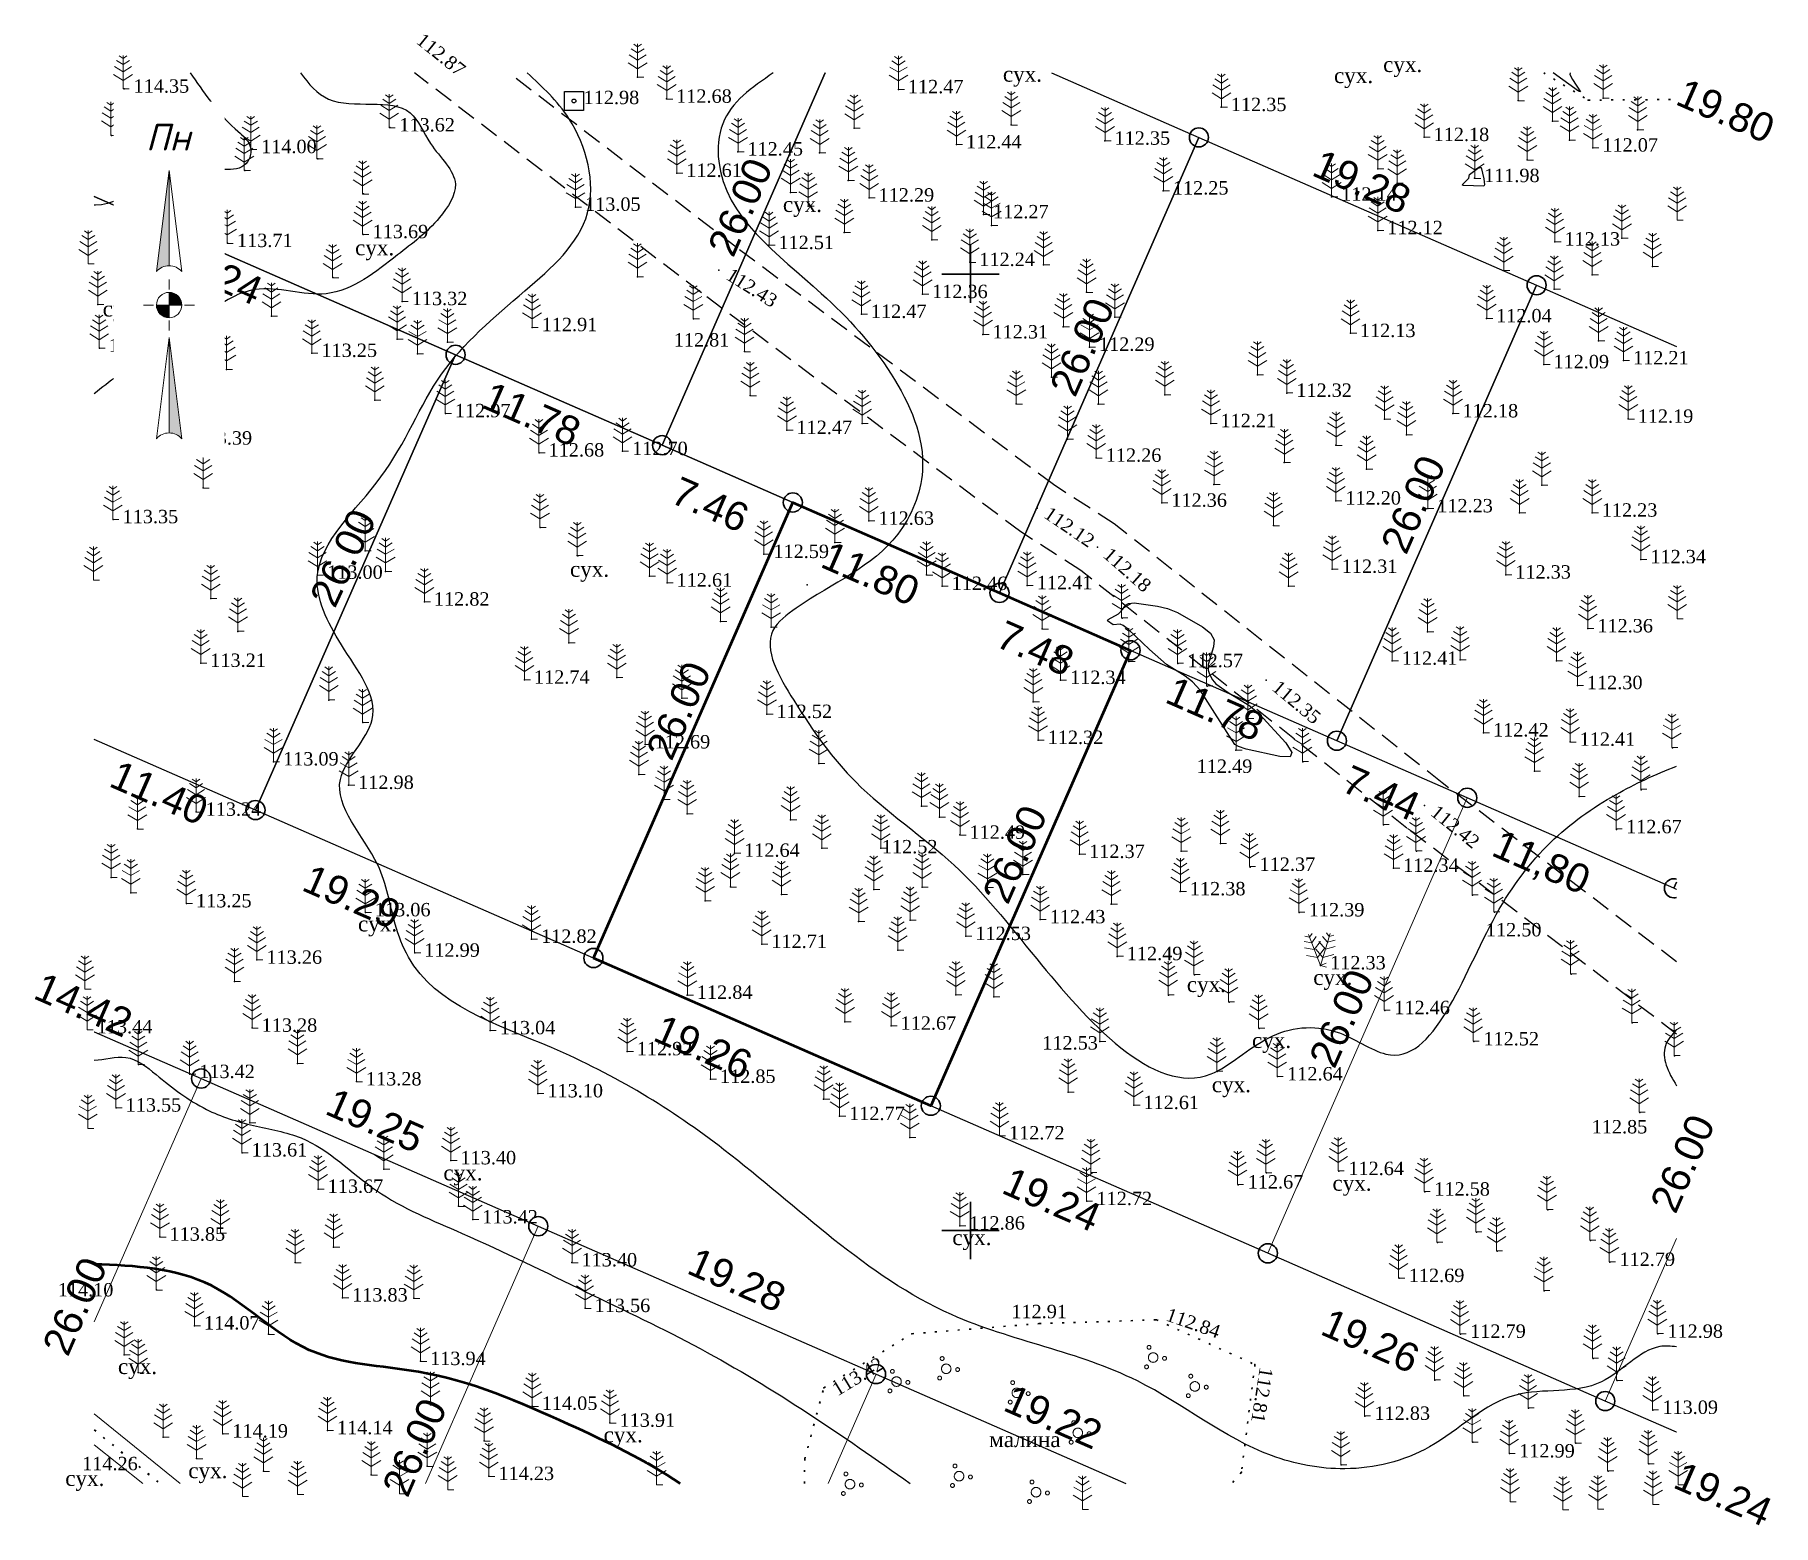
# Model space of a CAD drawing. Header units: millimetres. Extents: x 5405551.1 to 5405642, y 5525084.6 to 5525162.5.
import ezdxf
from ezdxf.enums import TextEntityAlignment as Align

# ---------------------------------------------------------------- set-up
doc = ezdxf.new("R2010")
doc.units = ezdxf.units.MM
doc.set_wipeout_variables(frame=1)
for name, pattern in [('DASHEDX2', [1.5, 1, -0.5]), ('HIDDEN', [0.5, 0, -0.5]), ('суцільна', [50, 50, 0])]:
    doc.linetypes.add(name, pattern=pattern)
for name, color, linetype, lineweight in [('#Лист (текст_ПН)', 250, 'Continuous', 0), ('#Штамп', 250, 'Continuous', 0), ('11900000', 1, 'Continuous', 30), ('Контур', 7, 'HIDDEN', 30), ('рельеф', 7, 'Continuous', 0), ('ТОЧКИ', 7, 'Continuous', 30), ('усл. знак', 7, 'суцільна', 20)]:
    doc.layers.add(name, color=color, linetype=linetype, lineweight=lineweight)
for name, color, linetype in [('SC007', 7, 'Continuous'), ('горизонтали', 42, 'Continuous'), ('дороги', 7, 'Continuous'), ('Ділянки_Межі', 10, 'Continuous'), ('надписи', 7, 'Continuous'), ('отметки', 7, 'Continuous'), ('промеры', 185, 'Continuous'), ('Растительность', 7, 'Continuous')]:
    doc.layers.add(name, color=color, linetype=linetype)
doc.styles.get("Standard").update_dxf_attribs({"font": 'arial.ttf'})
doc.styles.add('times', font='times.ttf')
doc.styles.add('Мой_Топо', font='isocpeui.ttf')
doc.linetypes.add('канава 0', pattern='A,0.9,0,["|",Standard,S=0.25,R=0,X=0,Y=0],0.1', length=1)

msp = doc.modelspace()

# ---------------------------------------------------------------- texts
at = {"layer": 'надписи', "color": 7, "style": 'times'}
for s, p in [('сух.', (5405621.583, 5525161.361, 111.861)), ('сух.', (5405601.699, 5525160.855, 111.861)), ('сух.', (5405619.014, 5525160.781, 111.861)), ('сух.', (5405590.195, 5525154.045, 111.861)), ('сух.', (5405567.824, 5525151.78, 111.861)), ('сух.', (5405554.626, 5525148.579, 111.861)), ('сух.', (5405579.062, 5525134.969, 111.861)), ('сух.', (5405567.976, 5525116.429, 111.861)), ('сух.', (5405611.318, 5525113.261, 111.861)), ('сух.', (5405617.928, 5525113.631, 111.861)), ('сух.', (5405614.724, 5525110.337, 111.861)), ('сух.', (5405612.623, 5525108.024, 111.861)), ('сух.', (5405572.442, 5525103.412, 111.861)), ('сух.', (5405618.933, 5525102.872, 111.861)), ('сух.', (5405599.055, 5525100.03, 111.861)), ('сух.', (5405555.423, 5525093.289, 111.861)), ('сух.', (5405580.82, 5525089.721, 111.861)), ('малина', (5405600.983, 5525089.471, 170.061)), ('сух.', (5405559.102, 5525087.845, 111.861)), ('сух.', (5405552.668, 5525087.44, 111.861))]:
    msp.add_text(s, height=0.8, dxfattribs=at).set_placement(p, align=Align.TOP_LEFT)
at = {"layer": 'отметки', "color": 7, "style": 'times'}
for s, rotation, p in [('112.87', 321.1427, (5405571.407, 5525162.654, 112.869)), ('112.43', 327.64024, (5405587.533, 5525150.363, 112.433)), ('112.12', 325.5837, (5405604.18, 5525137.885, 112.12)), ('112.18', 318.50783, (5405607.351, 5525135.764, 112.176)), ('112.35', 320.08516, (5405616.172, 5525128.821, 112.347)), ('112.42', 320.90717, (5405624.45, 5525122.295, 112.424)), ('112.84', 340.63826, (5405610.397, 5525095.968, 112.84)), ('113.42', 31.18546, (5405592.686, 5525091.912, 113.417)), ('112.81', 260.80289, (5405615.834, 5525092.766, 112.807))]:
    msp.add_text(s, height=0.7, rotation=rotation, dxfattribs=at).set_placement(p, align=Align.TOP_LEFT)
for s, p in [('114.35', (5405556.241, 5525160.18, 114.35)), ('112.47', (5405596.732, 5525160.15, 112.471)), ('112.98', (5405579.776, 5525159.582, 112.98)), ('112.68', (5405584.614, 5525159.652, 112.68)), ('112.35', (5405613.621, 5525159.217, 112.353)), ('113.62', (5405570.138, 5525158.152, 113.624)), ('112.35', (5405607.538, 5525157.461, 112.353)), ('112.18', (5405624.223, 5525157.65, 112.176)), ('114.00', (5405562.911, 5525157.017, 114.001)), ('112.45', (5405588.339, 5525156.894, 112.445)), ('112.44', (5405599.77, 5525157.267, 112.442)), ('112.07', (5405633.048, 5525157.098, 112.072)), ('112.61', (5405585.143, 5525155.774, 112.605)), ('112.25', (5405610.589, 5525154.855, 112.246)), ('111.98', (5405626.858, 5525155.504, 111.98)), ('113.05', (5405579.848, 5525154.003, 113.052)), ('112.29', (5405595.199, 5525154.486, 112.291)), ('112.14', (5405619.391, 5525154.533, 112.141)), ('112.27', (5405601.185, 5525153.612, 112.271)), ('113.71', (5405561.649, 5525152.109, 113.711)), ('113.69', (5405568.741, 5525152.573, 113.689)), ('112.51', (5405589.962, 5525152.002, 112.506)), ('112.12', (5405621.798, 5525152.782, 112.119)), ('112.13', (5405631.066, 5525152.187, 112.135)), ('112.24', (5405600.466, 5525151.116, 112.241)), ('112.36', (5405597.997, 5525149.44, 112.362)), ('113.65', (5405557.12, 5525148.994, 113.646)), ('113.32', (5405570.789, 5525149.072, 113.325)), ('112.47', (5405594.799, 5525148.402, 112.467)), ('112.91', (5405577.584, 5525147.712, 112.912)), ('112.13', (5405620.37, 5525147.402, 112.127)), ('112.04', (5405627.49, 5525148.172, 112.043)), ('113.57', (5405554.953, 5525146.622, 113.566)), ('112.81', (5405584.488, 5525146.907, 112.809)), ('112.31', (5405601.155, 5525147.331, 112.308)), ('112.29', (5405606.723, 5525146.683, 112.288)), ('113.25', (5405566.065, 5525146.363, 113.247)), ('112.09', (5405630.489, 5525145.771, 112.089)), ('112.21', (5405634.65, 5525145.976, 112.212)), ('112.32', (5405617.043, 5525144.278, 112.317)), ('112.97', (5405573.045, 5525143.212, 112.972)), ('112.18', (5405625.736, 5525143.203, 112.182)), ('112.19', (5405634.894, 5525142.921, 112.192)), ('112.47', (5405590.906, 5525142.336, 112.47)), ('112.21', (5405613.08, 5525142.691, 112.214)), ('113.39', (5405559.532, 5525141.782, 113.394)), ('112.68', (5405577.944, 5525141.157, 112.676)), ('112.70', (5405582.312, 5525141.233, 112.703)), ('112.26', (5405607.08, 5525140.882, 112.258)), ('112.36', (5405610.507, 5525138.532, 112.361)), ('112.20', (5405619.608, 5525138.644, 112.204)), ('113.35', (5405555.668, 5525137.671, 113.35)), ('112.63', (5405595.189, 5525137.588, 112.634)), ('112.23', (5405624.414, 5525138.24, 112.233)), ('112.23', (5405633.014, 5525138.014, 112.233)), ('112.59', (5405589.7, 5525135.852, 112.59)), ('112.34', (5405635.557, 5525135.577, 112.336)), ('113.00', (5405566.363, 5525134.764, 112.998)), ('112.31', (5405619.421, 5525135.074, 112.31)), ('112.33', (5405628.494, 5525134.776, 112.33)), ('112.61', (5405584.636, 5525134.356, 112.608)), ('112.46', (5405599.021, 5525134.181, 112.461)), ('112.41', (5405603.472, 5525134.22, 112.414)), ('112.82', (5405571.947, 5525133.362, 112.819)), ('112.36', (5405632.785, 5525131.964, 112.358)), ('113.21', (5405560.251, 5525130.159, 113.21)), ('112.57', (5405611.351, 5525130.143, 112.572)), ('112.41', (5405622.559, 5525130.271, 112.408)), ('112.74', (5405577.179, 5525129.28, 112.74)), ('112.34', (5405605.212, 5525129.266, 112.339)), ('112.30', (5405632.24, 5525128.995, 112.296)), ('112.52', (5405589.86, 5525127.487, 112.516)), ('112.42', (5405627.329, 5525126.52, 112.42)), ('112.69', (5405583.488, 5525125.896, 112.691)), ('112.32', (5405604.043, 5525126.129, 112.318)), ('112.41', (5405631.859, 5525126.034, 112.41)), ('113.09', (5405564.058, 5525125.005, 113.087)), ('112.98', (5405567.986, 5525123.777, 112.984)), ('112.49', (5405611.833, 5525124.619, 112.494)), ('113.24', (5405560.01, 5525122.374, 113.245)), ('112.49', (5405599.955, 5525121.172, 112.488)), ('112.67', (5405634.286, 5525121.462, 112.669)), ('112.64', (5405588.169, 5525120.23, 112.645)), ('112.52', (5405595.372, 5525120.412, 112.516)), ('112.37', (5405606.21, 5525120.168, 112.372)), ('112.37', (5405615.123, 5525119.495, 112.37)), ('112.34', (5405622.626, 5525119.442, 112.339)), ('113.25', (5405559.506, 5525117.588, 113.247)), ('112.38', (5405611.477, 5525118.216, 112.382)), ('113.06', (5405568.862, 5525117.119, 113.058)), ('112.43', (5405604.153, 5525116.754, 112.433)), ('112.39', (5405617.697, 5525117.114, 112.385)), ('112.82', (5405577.55, 5525115.732, 112.818)), ('112.53', (5405600.26, 5525115.88, 112.534)), ('112.50', (5405626.957, 5525116.071, 112.496)), ('112.99', (5405571.441, 5525115.008, 112.986)), ('112.71', (5405589.592, 5525115.462, 112.708)), ('112.49', (5405608.179, 5525114.827, 112.492)), ('113.26', (5405563.191, 5525114.637, 113.259)), ('112.33', (5405618.81, 5525114.347, 112.326)), ('112.84', (5405585.698, 5525112.805, 112.839)), ('112.46', (5405622.167, 5525112.003, 112.458)), ('113.28', (5405562.939, 5525111.082, 113.283)), ('112.67', (5405596.352, 5525111.19, 112.674)), ('113.44', (5405554.314, 5525110.997, 113.442)), ('113.04', (5405575.388, 5525110.951, 113.038)), ('112.53', (5405603.759, 5525110.155, 112.531)), ('112.52', (5405626.827, 5525110.37, 112.521)), ('112.92', (5405582.556, 5525109.854, 112.918)), ('113.42', (5405559.676, 5525108.662, 113.422)), ('112.85', (5405586.905, 5525108.409, 112.853)), ('112.64', (5405616.566, 5525108.538, 112.636)), ('113.28', (5405568.391, 5525108.276, 113.277)), ('113.10', (5405577.882, 5525107.654, 113.1)), ('113.55', (5405555.825, 5525106.907, 113.55)), ('112.77', (5405593.661, 5525106.466, 112.774)), ('112.61', (5405609.049, 5525107.04, 112.609)), ('112.85', (5405632.488, 5525105.769, 112.85)), ('112.72', (5405602.019, 5525105.452, 112.722)), ('113.61', (5405562.416, 5525104.562, 113.606)), ('113.40', (5405573.338, 5525104.153, 113.396)), ('112.67', (5405614.5, 5525102.887, 112.674)), ('112.64', (5405619.765, 5525103.591, 112.637)), ('113.67', (5405566.391, 5525102.661, 113.673)), ('112.72', (5405606.595, 5525102.019, 112.717)), ('112.58', (5405624.258, 5525102.517, 112.579)), ('113.42', (5405574.475, 5525101.06, 113.424)), ('113.85', (5405558.122, 5525100.16, 113.852)), ('112.86', (5405599.941, 5525100.74, 112.857)), ('113.40', (5405579.665, 5525098.816, 113.398)), ('112.79', (5405633.941, 5525098.84, 112.787)), ('112.69', (5405622.924, 5525097.999, 112.693)), ('114.10', (5405552.28, 5525097.246, 114.095)), ('113.83', (5405567.669, 5525096.98, 113.828)), ('113.56', (5405580.351, 5525096.429, 113.557)), ('112.91', (5405602.143, 5525096.108, 112.91)), ('114.07', (5405559.923, 5525095.516, 114.068)), ('112.79', (5405626.135, 5525095.082, 112.789)), ('112.98', (5405636.446, 5525095.084, 112.978)), ('113.94', (5405571.749, 5525093.658, 113.938)), ('114.05', (5405577.588, 5525091.315, 114.052)), ('113.09', (5405636.186, 5525091.103, 113.094)), ('113.91', (5405581.654, 5525090.431, 113.909)), ('112.83', (5405621.128, 5525090.794, 112.833)), ('114.19', (5405561.406, 5525089.868, 114.194)), ('114.14', (5405566.878, 5525090.042, 114.141)), ('112.99', (5405628.697, 5525088.827, 112.994)), ('114.26', (5405553.552, 5525088.16, 114.264)), ('114.23', (5405575.324, 5525087.647, 114.232))]:
    msp.add_text(s, height=0.7, dxfattribs=at).set_placement(p, align=Align.TOP_LEFT)
at = {"layer": 'промеры', "char_height": 1.5, "attachment_point": 1}
for s, insert, rotation in [('19.80', (5405637.401, 5525160.275), 336.35584), ('26.00', (5405586.221, 5525151.403), 66.37949), ('19.28', (5405618.38, 5525156.562), 336.35584), ('24.24', (5405558.337, 5525151.806), 336.35584), ('26.00', (5405604.098, 5525144.094), 66.37949), ('11.78', (5405574.975, 5525144.42), 336.35584), ('26.00', (5405621.411, 5525135.864), 66.37949), ('7.46', (5405584.834, 5525139.46), 336.35584), ('26.00', (5405565.406, 5525133.098), 65.18604), ('11.80', (5405592.685, 5525136.087), 336.35584), ('7.48', (5405601.834, 5525131.944), 336.35584), ('26.00', (5405583, 5525125.083, 107.24), 66.37949), ('11.78', (5405610.703, 5525129.01), 336.35584), ('11.40', (5405555.484, 5525124.619), 336.35584), ('7.44', (5405619.921, 5525124.378), 336.35584), ('26.00', (5405600.582, 5525117.569), 66.37949), ('11,80', (5405627.772, 5525121.005), 336.35584), ('19.29', (5405565.564, 5525119.185), 336.35584), ('14.42', (5405551.53, 5525113.532), 336.35584), ('26.00', (5405617.662, 5525108.991), 66.37949), ('19.26', (5405583.932, 5525111.331), 336.35584), ('19.25', (5405566.78, 5525107.488), 336.35584), ('26.00', (5405635.498, 5525101.401, 107.24), 66.37949), ('19.24', (5405602.16, 5525103.358), 336.35584), ('26.00', (5405551.427, 5525093.941, 107.24), 66.37949), ('19.28', (5405585.699, 5525099.157), 336.35584), ('19.26', (5405618.828, 5525095.972), 336.35584), ('26.00', (5405569.193, 5525086.566, 107.24), 66.37949), ('19.22', (5405602.24, 5525091.992), 336.35584), ('19.24', (5405637.273, 5525087.956), 336.35584)]:
    msp.add_mtext(s, dxfattribs=dict(at, insert=insert, rotation=rotation))

# ---------------------------------------------------------------- blocks, each defined once
blk = doc.blocks.new('SYMBOL902')
at = {"layer": 'SC007'}
blk.add_lwpolyline([(-1.25, -1.25), (-1.25, 1.25), (1.25, 1.25), (1.25, -1.25)], close=True, dxfattribs=at)
blk.add_circle((0, 0), 0.25, dxfattribs=at)
blk = doc.blocks.new('A$C51FE15A3')
at = {"layer": 'Растительность', "color": 94, "lineweight": 0}
for points in [[(-0.447, 1.172), (0, 0.895), (0.447, 1.172)], [(-0.343, 1.489), (0, 1.267), (0.343, 1.489)], [(-0.201, 1.726), (0, 1.584), (0.201, 1.726)], [(0, 1.75), (0, 0), (0.319, 0)], [(-0.493, 0.753), (0, 0.444), (0.493, 0.753)]]:
    blk.add_lwpolyline(points, dxfattribs=at)
blk = doc.blocks.new('A$C72385B22')
at = {"layer": 'усл. знак'}
for centre, radius in [((0, 0), 0.625), ((-0.02, 1.49), 0.25), ((-1.29, -0.64), 0.25), ((1.28, -0.76), 0.25)]:
    blk.add_circle(centre, radius, dxfattribs=at)
blk = doc.blocks.new('*U5')
at = {"color": 0}
for points in [[(-0.113, 0), (-0.109, -0.029), (-0.097, -0.056)], [(-0.113, 0), (-0.097, -0.056), (0, 0)], [(-0.097, -0.056), (0, -0.113), (0, 0)], [(-0.097, -0.056), (-0.08, -0.08), (-0.056, -0.097)], [(-0.097, -0.056), (-0.056, -0.097), (0, -0.113)], [(-0.056, -0.097), (-0.029, -0.109), (0, -0.113)]]:
    blk.add_solid(points, dxfattribs=at)
blk = doc.blocks.new('*U6')
at = {"color": 0}
for points in [[(0, 0), (0.097, 0.056), (0, 0.113)], [(0.097, 0.056), (0.029, 0.109), (0, 0.113)], [(0, 0), (0.113, 0), (0.097, 0.056)], [(0.097, 0.056), (0.056, 0.097), (0.029, 0.109)], [(0.097, 0.056), (0.08, 0.08), (0.056, 0.097)], [(0.113, 0), (0.109, 0.029), (0.097, 0.056)]]:
    blk.add_solid(points, dxfattribs=at)
blk = doc.blocks.new('*U7')
at = {"color": 0}
for points in [[(0, -1.136), (0.021, -1.138), (0, -0.288)], [(0.021, -1.138), (0.042, -1.142), (0, -0.288)], [(0.042, -1.142), (0.062, -1.15), (0, -0.288)], [(0.062, -1.15), (0.081, -1.16), (0, -0.288)], [(0.081, -1.16), (0.098, -1.173), (0, -0.288)], [(0.098, -1.173), (0.113, -1.188), (0, -0.288)]]:
    blk.add_solid(points, dxfattribs=at)
blk = doc.blocks.new('*U8')
at = {"color": 0}
for points in [[(-0.113, 0.297), (-0.098, 0.312), (0, 1.197)], [(-0.098, 0.312), (-0.081, 0.325), (0, 1.197)], [(-0.081, 0.325), (-0.062, 0.335), (0, 1.197)], [(-0.062, 0.335), (-0.042, 0.343), (0, 1.197)], [(-0.042, 0.343), (-0.021, 0.347), (0, 1.197)], [(-0.021, 0.347), (0, 0.349), (0, 1.197)]]:
    blk.add_solid(points, dxfattribs=at)
blk = doc.blocks.new('#Північ')
at = {"color": 7}
blk.add_wipeout([(-2.901, 10.635), (2.901, 10.635), (2.901, -7.981), (-2.901, -7.981)], dxfattribs=at).dxf.layer = '#Лист (текст_ПН)'
at = {"layer": '#Лист (текст_ПН)'}
for p, q in [((-0.663, 1.748), (0, 7.043)), ((0, 7.043), (0, 2.052)), ((0, 7.043), (0.663, 1.748)), ((0, 1.337), (0, 0.807)), ((-1.337, 0), (-0.807, 0)), ((-0.662, 0), (0.662, 0)), ((0, 0.662), (0, -0.662)), ((1.337, 0), (0.807, 0)), ((0, -1.337), (0, -0.807)), ((-0.663, -6.99), (0, -1.695)), ((0, -1.695), (0.663, -6.99)), ((0, -1.695), (0, -6.686))]:
    blk.add_line(p, q, dxfattribs=at)
at = {"layer": '#Лист (текст_ПН)', "flags": 128}
for points in [[(0, 7.043), (-0.663, 1.748, -0.218585), (0, 2.052)], [(0, 0), (-0.662, 0, 0.414214), (0, -0.662)]]:
    blk.add_lwpolyline(points, format="xyb", close=True, dxfattribs=at)
at = {"layer": '#Лист (текст_ПН)'}
blk.add_circle((0, 0), 0.662, dxfattribs=at)
for centre in [(0, 1.178), (0, -7.56)]:
    blk.add_arc(centre, 0.874, 40.67981, 139.32019, dxfattribs=at)
at = {"layer": '#Лист (текст_ПН)', "xscale": 5.883850111352785, "yscale": 5.883850111352785, "zscale": 5.883850111352785}
for name in ['*U8', '*U5', '*U6', '*U7']:
    blk.add_blockref(name, (0, 0), dxfattribs=at)
at = {"layer": '#Лист (текст_ПН)', "style": 'Мой_Топо'}
blk.add_text('Пн', height=1.4, dxfattribs=at).set_placement((-1.217, 8.077))

# ---------------------------------------------------------------- linework, layer by layer
at = {"layer": '11900000', "color": 7}
for points in [[(5405600, 5525148.5, 0), (5405600, 5525151.5, 0)], [(5405600, 5525148.5, 0), (5405600, 5525151.5, 0)], [(5405598.5, 5525150, 0), (5405601.5, 5525150, 0)], [(5405598.5, 5525150, 0), (5405601.5, 5525150, 0)], [(5405600, 5525098.5, 0), (5405600, 5525101.5, 0)], [(5405600, 5525098.5, 0), (5405600, 5525101.5, 0)], [(5405598.5, 5525100, 0), (5405601.5, 5525100, 0)], [(5405598.5, 5525100, 0), (5405601.5, 5525100, 0)]]:
    msp.add_polyline3d(points, dxfattribs=at)
at = {"layer": 'горизонтали', "color": 32}
msp.add_polyline3d([(5405631.366, 5525160.52, 112), (5405631.347, 5525160.432, 112), (5405631.477, 5525160.172, 112), (5405631.907, 5525159.532, 112), (5405631.797, 5525159.552, 112), (5405630.475, 5525160.52, 112)], dxfattribs=at)
for points in [[(5405625.767, 5525154.622, 112), (5405625.717, 5525154.662, 112), (5405626.067, 5525155.012, 112), (5405626.107, 5525155.202, 112), (5405626.517, 5525155.512, 112), (5405626.637, 5525155.572, 112), (5405626.717, 5525155.562, 112), (5405626.857, 5525154.972, 112), (5405626.877, 5525154.662, 112), (5405626.847, 5525154.592, 112), (5405625.767, 5525154.622, 112)], [(5405607.467, 5525131.652, 112.5), (5405607.167, 5525131.872, 112.5), (5405607.207, 5525131.942, 112.5), (5405607.747, 5525132.242, 112.5), (5405607.977, 5525132.482, 112.5), (5405608.107, 5525132.682, 112.5), (5405608.267, 5525132.782, 112.5), (5405608.567, 5525132.812, 112.5), (5405609.787, 5525132.632, 112.5), (5405610.307, 5525132.512, 112.5), (5405610.827, 5525132.302, 112.5), (5405612.137, 5525131.552, 112.5), (5405612.547, 5525131.232, 112.5), (5405612.747, 5525130.882, 112.5), (5405612.717, 5525130.512, 112.5), (5405612.437, 5525129.582, 112.5), (5405612.427, 5525129.292, 112.5), (5405612.497, 5525129.072, 112.5), (5405612.657, 5525128.782, 112.5), (5405612.827, 5525128.582, 112.5), (5405613.487, 5525128.122, 112.5), (5405614.617, 5525127.432, 112.5), (5405615.117, 5525126.992, 112.5), (5405616.487, 5525125.482, 112.5), (5405616.817, 5525124.992, 112.5), (5405616.727, 5525124.752, 112.5), (5405616.187, 5525124.772, 112.5), (5405614.427, 5525125.152, 112.5), (5405614.017, 5525125.292, 112.5), (5405613.827, 5525125.402, 112.5), (5405612.007, 5525128.242, 112.5), (5405611.617, 5525128.682, 112.5), (5405611.227, 5525128.982, 112.5), (5405610.247, 5525129.592, 112.5), (5405609.367, 5525130.362, 112.5), (5405608.267, 5525131.422, 112.5), (5405607.987, 5525131.632, 112.5), (5405607.827, 5525131.692, 112.5), (5405607.467, 5525131.652, 112.5)]]:
    msp.add_polyline3d(points, close=True, dxfattribs=at)
for points, knots in [([(5405559.196, 5525160.52, 113.973), (5405559.894, 5525159.546, 113.958), (5405560.8, 5525158.108, 113.95), (5405562.53, 5525156.801, 114.055), (5405562.057, 5525155.107, 113.802), (5405558.149, 5525156.361, 114.185), (5405555.91, 5525153.587, 114.03), (5405554.209, 5525153.602, 113.999), (5405554.185, 5525153.603, 113.999)], [96.2116, 96.2116, 96.2116, 96.2116, 99.889377, 101.25486, 101.908936, 104.462973, 110.221445, 110.304182, 110.304182, 110.304182, 110.304182]), ([(5405564.973, 5525160.52, 113.5), (5405565.394, 5525159.939, 113.5), (5405566.762, 5525158.287, 113.5), (5405570.613, 5525159.534, 113.5), (5405571.684, 5525156.553, 113.5), (5405573.627, 5525154.949, 113.5), (5405572.051, 5525152.507, 113.5), (5405569.761, 5525150.82, 113.5), (5405566.616, 5525148.238, 113.5), (5405562.705, 5525149.803, 113.5), (5405559.579, 5525147.6, 113.5), (5405556.888, 5525145.781, 113.5), (5405554.973, 5525144.384, 113.5), (5405554.185, 5525143.731, 113.5)], [99.863702, 99.863702, 99.863702, 99.863702, 101.912727, 106.243838, 108.163109, 110.655399, 112.587254, 115.519591, 119.766213, 123.497413, 126.54295, 130.488841, 133.513632, 133.513632, 133.513632, 133.513632]), ([(5405636.929, 5525093.906), (5405636.628, 5525093.956), (5405635.205, 5525094.035), (5405632.949, 5525091.153), (5405627.992, 5525092.164), (5405624.432, 5525088.349), (5405619.809, 5525087.234), (5405614.267, 5525088.284), (5405608.405, 5525093.232), (5405597.107, 5525094.992), (5405588.409, 5525103.854), (5405579.035, 5525109.606), (5405571.371, 5525111.966), (5405569.709, 5525116.448), (5405569.284, 5525119.656), (5405565.633, 5525123.218), (5405569.898, 5525126.87), (5405567.01, 5525130.436), (5405564.813, 5525135.049), (5405569.793, 5525139.231), (5405571.886, 5525145.046), (5405576.408, 5525148.838), (5405580.91, 5525152.767), (5405579.635, 5525157.929), (5405577.613, 5525159.783), (5405576.826, 5525160.52)], [181.738545, 181.738545, 181.738545, 181.738545, 182.66385, 186.23147, 190.763459, 196.023934, 200.592391, 204.501187, 212.520791, 222.836087, 237.536386, 248.01366, 256.866189, 258.720564, 261.95275, 266.836168, 270.378711, 274.599254, 278.374828, 284.568748, 290.803381, 296.97347, 302.199909, 307.230718, 310.466471, 310.466471, 310.466471, 310.466471]), ([(5405589.693, 5525160.52), (5405588.58, 5525159.745), (5405586.928, 5525158.637), (5405586.523, 5525153.415), (5405591.743, 5525149.767), (5405595.996, 5525145.101), (5405598.147, 5525140.306), (5405595.998, 5525135.121), (5405592.302, 5525133.657), (5405588.798, 5525130.974), (5405591.168, 5525126.951), (5405593.956, 5525122.982), (5405599.465, 5525119.279), (5405603.945, 5525113.455), (5405610.712, 5525105.665), (5405615.424, 5525110.46), (5405618.971, 5525110.905), (5405623.825, 5525107.203), (5405627.066, 5525117.716), (5405632.073, 5525122.093), (5405635.821, 5525123.846), (5405636.929, 5525124.266)], [99.413939, 99.413939, 99.413939, 99.413939, 103.244221, 105.220832, 113.967103, 119.548086, 124.864016, 128.424184, 134.979892, 136.668136, 140.471916, 145.840127, 152.573567, 159.115125, 170.0303, 173.592386, 177.120836, 179.98427, 189.282528, 198.155168, 201.671426, 201.671426, 201.671426, 201.671426]), ([(5405636.929, 5525110.504), (5405636.677, 5525110.224), (5405635.965, 5525109.392), (5405636.479, 5525108.278), (5405636.929, 5525107.556)], [157.956715, 157.956715, 157.956715, 157.956715, 159.036588, 161.273379, 161.273379, 161.273379, 161.273379]), ([(5405554.185, 5525108.898), (5405554.707, 5525108.911), (5405555.985, 5525109.336), (5405557.809, 5525107.807), (5405559.784, 5525106.268), (5405562.486, 5525105.421), (5405565.832, 5525104.897), (5405568.827, 5525101.723), (5405574.123, 5525099.626), (5405579.745, 5525096.832), (5405587.847, 5525093.027), (5405593.328, 5525089.272), (5405596.845, 5525086.768)], [10.18823, 10.18823, 10.18823, 10.18823, 11.81191, 13.632623, 16.826034, 19.431788, 22.005704, 26.799828, 31.811981, 38.996737, 45.651099, 58.667738, 58.667738, 58.667738, 58.667738])]:
    msp.add_open_spline(points, degree=3, knots=knots, dxfattribs=at)
at = {"layer": 'горизонтали', "color": 32, "lineweight": 50}
msp.add_open_spline([(5405584.818, 5525086.768), (5405583.008, 5525087.99), (5405578.467, 5525090.149), (5405572.117, 5525092.895), (5405565.016, 5525092.996), (5405560.595, 5525097.891), (5405556.32, 5525098.16), (5405554.185, 5525098.221)], degree=3, knots=[353.159158, 353.159158, 353.159158, 353.159158, 359.732332, 368.054814, 373.883266, 380.004986, 386.236113, 386.236113, 386.236113, 386.236113], dxfattribs=at)
at = {"layer": 'дороги', "color": 7, "linetype": 'DASHEDX2'}
for points in [[(5405636.929, 5525110.265), (5405622.827, 5525121.037), (5405605.772, 5525134.499), (5405602.629, 5525136.522), (5405585.937, 5525149.012), (5405570.923, 5525160.52)], [(5405636.929, 5525114.04), (5405624.667, 5525123.407), (5405607.518, 5525136.943), (5405604.341, 5525138.988), (5405587.749, 5525151.404), (5405575.855, 5525160.52)]]:
    msp.add_lwpolyline(points, dxfattribs=at)
at = {"layer": 'Ділянки_Межі'}
for points in [[(5405592.401, 5525160.52), (5405583.877, 5525141.051), (5405573.079, 5525145.778), (5405554.185, 5525154.05)], [(5405604.236, 5525160.52), (5405611.949, 5525157.143), (5405601.521, 5525133.326), (5405590.715, 5525138.057), (5405583.877, 5525141.051)], [(5405583.877, 5525141.051), (5405592.401, 5525160.52)], [(5405636.788, 5525117.886), (5405636.929, 5525118.208)], [(5405636.929, 5525117.824), (5405636.788, 5525117.886)]]:
    msp.add_lwpolyline(points, dxfattribs=at)
at = {"layer": 'Ділянки_Межі', "lineweight": 25}
for points in [[(5405604.236, 5525160.52), (5405611.949, 5525157.143), (5405629.608, 5525149.412), (5405636.929, 5525146.207)], [(5405554.185, 5525154.05), (5405573.079, 5525145.778), (5405562.618, 5525121.976), (5405554.185, 5525125.668)], [(5405619.165, 5525125.601), (5405629.608, 5525149.412), (5405636.929, 5525146.207)], [(5405636.929, 5525089.442), (5405633.199, 5525091.075), (5405615.555, 5525098.8), (5405597.932, 5525106.515), (5405580.288, 5525114.24), (5405562.618, 5525121.976), (5405554.185, 5525125.668)], [(5405636.929, 5525118.208), (5405636.788, 5525117.886), (5405625.982, 5525122.617), (5405619.165, 5525125.601)], [(5405554.185, 5525110.385), (5405559.77, 5525107.94), (5405577.405, 5525100.219), (5405595.064, 5525092.487), (5405608.129, 5525086.768)]]:
    msp.add_lwpolyline(points, dxfattribs=at)
at = {"layer": 'Ділянки_Межі'}
msp.add_lwpolyline([(5405601.521, 5525133.326), (5405611.949, 5525157.143), (5405629.608, 5525149.412), (5405619.165, 5525125.601), (5405608.375, 5525130.325)], close=True, dxfattribs=at)
at = {"layer": 'Ділянки_Межі', "lineweight": 25}
msp.add_lwpolyline([(5405562.618, 5525121.976), (5405573.079, 5525145.778), (5405583.877, 5525141.051), (5405590.715, 5525138.057), (5405580.288, 5525114.24)], close=True, dxfattribs=at)
at = {"layer": 'Ділянки_Межі', "lineweight": 50}
msp.add_lwpolyline([(5405580.288, 5525114.24), (5405590.715, 5525138.057), (5405601.521, 5525133.326), (5405608.375, 5525130.325), (5405597.932, 5525106.515)], close=True, dxfattribs=at)
at = {"layer": 'Ділянки_Межі', "lineweight": 0}
msp.add_lwpolyline([(5405597.932, 5525106.515), (5405608.375, 5525130.325), (5405619.165, 5525125.601), (5405625.982, 5525122.617), (5405615.555, 5525098.8)], close=True, dxfattribs=at)
for points in [[(5405615.555, 5525098.8), (5405625.982, 5525122.617), (5405636.788, 5525117.886), (5405636.929, 5525117.824)], [(5405554.185, 5525110.385), (5405559.77, 5525107.94), (5405554.185, 5525095.227)], [(5405554.185, 5525095.227), (5405559.77, 5525107.94), (5405577.405, 5525100.219), (5405571.515, 5525086.768)], [(5405571.515, 5525086.768), (5405577.405, 5525100.219), (5405595.064, 5525092.487), (5405592.555, 5525086.768)], [(5405636.929, 5525099.579), (5405633.199, 5525091.075), (5405615.555, 5525098.8)], [(5405633.199, 5525091.075), (5405636.929, 5525099.579)], [(5405592.555, 5525086.768), (5405595.064, 5525092.487), (5405608.129, 5525086.768)], [(5405636.929, 5525089.442), (5405633.199, 5525091.075)]]:
    msp.add_lwpolyline(points, dxfattribs=at)
at = {"layer": 'Контур', "color": 7, "linetype": 'HIDDEN'}
for points, elevation in [([(5405629.979, 5525160.52), (5405632.31, 5525159.09), (5405636.929, 5525159.128)], 112.419), ([(5405591.322, 5525086.768), (5405591.339, 5525088.05), (5405592.33, 5525091.761), (5405596.946, 5525094.594), (5405603.597, 5525095.127), (5405609.731, 5525095.321), (5405614.878, 5525092.983), (5405614.173, 5525087.355), (5405613.671, 5525086.768)], 113.78)]:
    msp.add_lwpolyline(points, dxfattribs=dict(at, elevation=elevation))
at = {"layer": 'отметки', "color": 7}
for p in [(5405582.592, 5525160.284, 112.646), (5405555.741, 5525159.68, 114.35), (5405596.232, 5525159.65, 112.471), (5405633.082, 5525159.201, 112.053), (5405584.114, 5525159.152, 112.68), (5405613.121, 5525158.717, 112.353), (5405628.641, 5525159.065, 112.106), (5405632.306, 5525159.087, 112.003), (5405569.638, 5525157.652, 113.624), (5405593.916, 5525157.623, 112.396), (5405602.132, 5525157.795, 112.38), (5405630.431, 5525157.997, 112.131), (5405634.891, 5525157.53, 112.092), (5405555.095, 5525157.249, 114.254), (5405562.411, 5525156.517, 114.001), (5405599.27, 5525156.767, 112.442), (5405607.038, 5525156.961, 112.353), (5405623.723, 5525157.15, 112.176), (5405631.32, 5525157.004, 112.102), (5405632.548, 5525156.598, 112.072), (5405565.875, 5525156.026, 113.925), (5405587.839, 5525156.394, 112.445), (5405592.11, 5525156.333, 112.378), (5405629.112, 5525155.963, 112.099), (5405562.062, 5525155.421, 113.914), (5405584.643, 5525155.274, 112.605), (5405593.61, 5525154.895, 112.334), (5405621.302, 5525155.499, 112.162), (5405622.317, 5525154.752, 112.279), (5405626.358, 5525155.004, 111.98), (5405568.266, 5525154.191, 113.923), (5405590.598, 5525154.264, 112.443), (5405594.699, 5525153.986, 112.291), (5405610.089, 5525154.355, 112.246), (5405618.891, 5525154.033, 112.141), (5405579.348, 5525153.503, 113.052), (5405591.514, 5525153.548, 112.404), (5405600.685, 5525153.112, 112.271), (5405568.241, 5525152.073, 113.689), (5405593.401, 5525152.174, 112.332), (5405601.101, 5525152.542, 112.194), (5405621.298, 5525152.282, 112.119), (5405561.149, 5525151.609, 113.711), (5405589.462, 5525151.502, 112.506), (5405597.977, 5525151.779, 112.274), (5405630.566, 5525151.687, 112.135), (5405634.069, 5525151.875, 112.149), (5405586.843, 5525150.208, 112.433), (5405599.966, 5525150.616, 112.241), (5405603.82, 5525150.478, 112.238), (5405627.887, 5525150.183, 112.201), (5405635.664, 5525150.393, 112.144), (5405566.666, 5525149.81, 113.572), (5405582.593, 5525149.857, 112.932), (5405630.522, 5525149.201, 112.184), (5405632.518, 5525149.953, 112.283), (5405554.379, 5525148.406, 113.643), (5405556.62, 5525148.494, 113.646), (5405570.289, 5525148.572, 113.325), (5405597.497, 5525148.94, 112.362), (5405606.078, 5525149.043, 112.198), (5405563.458, 5525147.797, 113.36), (5405585.513, 5525147.659, 112.809), (5405594.299, 5525147.902, 112.467), (5405607.554, 5525147.743, 112.176), (5405626.99, 5525147.672, 112.043), (5405570.02, 5525146.589, 113.108), (5405577.084, 5525147.212, 112.912), (5405600.655, 5525146.831, 112.308), (5405604.852, 5525147.246, 112.208), (5405619.87, 5525146.902, 112.127), (5405632.851, 5525146.504, 112.22), (5405554.453, 5525146.122, 113.566), (5405565.565, 5525145.863, 113.247), (5405571.094, 5525145.828, 113.097), (5405572.651, 5525146.44, 113.018), (5405588.191, 5525145.941, 112.662), (5405606.223, 5525146.183, 112.288), (5405561.101, 5525145.013, 113.362), (5405615.006, 5525144.729, 112.25), (5405629.989, 5525145.271, 112.089), (5405634.15, 5525145.476, 112.212), (5405604.238, 5525144.599, 112.246), (5405616.543, 5525143.778, 112.317), (5405568.862, 5525143.402, 113.094), (5405588.492, 5525143.646, 112.532), (5405602.395, 5525143.207, 112.312), (5405606.69, 5525143.19, 112.194), (5405610.164, 5525143.688, 112.174), (5405572.545, 5525142.712, 112.972), (5405594.341, 5525142.185, 112.61), (5405612.58, 5525142.191, 112.214), (5405621.652, 5525142.414, 112.271), (5405625.236, 5525142.703, 112.182), (5405634.394, 5525142.421, 112.192), (5405559.032, 5525141.282, 113.394), (5405590.406, 5525141.836, 112.47), (5405605.071, 5525141.359, 112.302), (5405619.117, 5525141.046, 112.236), (5405622.797, 5525141.594, 112.329), (5405577.444, 5525140.657, 112.676), (5405581.812, 5525140.733, 112.703), (5405606.58, 5525140.382, 112.258), (5405616.412, 5525140.14, 112.224), (5405620.714, 5525139.795, 112.276), (5405559.878, 5525138.814, 113.277), (5405612.733, 5525138.999, 112.272), (5405629.879, 5525138.958, 112.216), (5405603.485, 5525137.755, 112.12), (5405610.007, 5525138.032, 112.361), (5405619.108, 5525138.144, 112.204), (5405623.914, 5525137.74, 112.233), (5405628.719, 5525137.51, 112.189), (5405632.514, 5525137.514, 112.233), (5405555.168, 5525137.171, 113.35), (5405577.495, 5525136.75, 112.754), (5405594.689, 5525137.088, 112.634), (5405615.85, 5525136.845, 112.254), (5405592.917, 5525135.959, 112.543), (5405606.645, 5525135.721, 112.176), (5405568.352, 5525135.526, 112.944), (5405579.439, 5525135.282, 112.73), (5405579.468, 5525135.273, 112.732), (5405589.2, 5525135.352, 112.59), (5405635.057, 5525135.077, 112.336), (5405565.863, 5525134.264, 112.998), (5405569.42, 5525134.454, 112.911), (5405583.222, 5525134.2, 112.578), (5405584.136, 5525133.856, 112.608), (5405591.472, 5525133.744, 112.506), (5405597.709, 5525134.265, 112.387), (5405618.921, 5525134.574, 112.31), (5405627.994, 5525134.276, 112.33), (5405560.282, 5525133.03, 113.209), (5405571.447, 5525132.862, 112.819), (5405598.521, 5525133.681, 112.461), (5405602.972, 5525133.72, 112.414), (5405616.643, 5525133.682, 112.371), (5405607.933, 5525132.015, 112.524), (5405561.698, 5525131.318, 113.209), (5405586.94, 5525131.841, 112.582), (5405589.584, 5525131.543, 112.499), (5405603.757, 5525131.446, 112.408), (5405623.906, 5525131.294, 112.322), (5405632.285, 5525131.464, 112.358), (5405579.008, 5525130.718, 112.697), (5405559.751, 5525129.659, 113.21), (5405608.287, 5525129.743, 112.336), (5405610.851, 5525129.643, 112.572), (5405622.059, 5525129.771, 112.408), (5405625.609, 5525129.83, 112.373), (5405630.645, 5525129.775, 112.348), (5405576.679, 5525128.78, 112.74), (5405581.513, 5525128.9, 112.682), (5405604.712, 5525128.766, 112.339), (5405612.376, 5525128.451, 112.526), (5405615.468, 5525128.758, 112.347), (5405631.74, 5525128.495, 112.296), (5405566.447, 5525127.729, 113.044), (5405584.91, 5525127.817, 112.642), (5405603.287, 5525127.628, 112.27), (5405568.224, 5525126.551, 113.02), (5405589.36, 5525126.987, 112.516), (5405614.529, 5525126.752, 112.568), (5405603.543, 5525125.629, 112.318), (5405626.829, 5525126.02, 112.42), (5405582.988, 5525125.396, 112.691), (5405613.885, 5525125.109, 112.494), (5405631.359, 5525125.534, 112.41), (5405636.709, 5525125.224, 112.448), (5405563.558, 5525124.505, 113.087), (5405582.67, 5525123.831, 112.702), (5405592.068, 5525124.412, 112.526), (5405617.388, 5525124.489, 112.498), (5405629.491, 5525124.013, 112.415), (5405567.486, 5525123.277, 112.984), (5405635.082, 5525123.035, 112.583), (5405583.978, 5525122.531, 112.735), (5405597.44, 5525122.18, 112.461), (5405623.747, 5525122.222, 112.424), (5405631.832, 5525122.676, 112.359), (5405559.51, 5525121.874, 113.245), (5405585.187, 5525121.778, 112.69), (5405590.595, 5525121.462, 112.574), (5405598.382, 5525121.612, 112.556), (5405621.604, 5525121.194, 112.497), (5405556.442, 5525120.985, 113.216), (5405599.455, 5525120.672, 112.488), (5405613.071, 5525120.219, 112.333), (5405633.786, 5525120.962, 112.669), (5405587.669, 5525119.73, 112.645), (5405592.227, 5525119.976, 112.655), (5405595.315, 5525119.981, 112.516), (5405605.71, 5525119.668, 112.372), (5405611.029, 5525119.828, 112.395), (5405623.327, 5525119.821, 112.492), (5405555.073, 5525118.454, 113.28), (5405602.75, 5525118.601, 112.433), (5405614.623, 5525118.995, 112.37), (5405622.126, 5525118.942, 112.339), (5405556.101, 5525117.656, 113.33), (5405587.45, 5525117.953, 112.662), (5405590.117, 5525117.563, 112.7), (5405594.951, 5525117.83, 112.564), (5405597.478, 5525117.95, 112.575), (5405600.894, 5525117.933, 112.464), (5405610.977, 5525117.716, 112.382), (5405626.258, 5525117.528, 112.435), (5405559.006, 5525117.088, 113.247), (5405568.362, 5525116.619, 113.058), (5405586.134, 5525117.231, 112.759), (5405607.366, 5525117.059, 112.46), (5405617.197, 5525116.614, 112.385), (5405627.403, 5525116.634, 112.496), (5405594.156, 5525116.148, 112.644), (5405596.847, 5525116.213, 112.567), (5405603.653, 5525116.254, 112.433), (5405577.05, 5525115.232, 112.818), (5405589.092, 5525114.962, 112.708), (5405599.76, 5525115.38, 112.534), (5405562.691, 5525114.137, 113.259), (5405570.941, 5525114.508, 112.986), (5405596.199, 5525114.652, 112.61), (5405607.679, 5525114.327, 112.492), (5405618.31, 5525113.847, 112.326), (5405561.524, 5525113.007, 113.205), (5405611.716, 5525113.359, 112.442), (5405631.411, 5525113.401, 112.668), (5405585.198, 5525112.305, 112.839), (5405599.238, 5525112.314, 112.595), (5405601.224, 5525112.215, 112.592), (5405610.367, 5525112.305, 112.483), (5405613.531, 5525111.935, 112.507), (5405621.667, 5525111.503, 112.458), (5405562.439, 5525110.582, 113.283), (5405574.888, 5525110.451, 113.038), (5405593.437, 5525110.901, 112.741), (5405595.852, 5525110.69, 112.674), (5405615.098, 5525110.552, 112.5), (5405634.61, 5525110.846, 112.759), (5405582.056, 5525109.354, 112.918), (5405606.772, 5525109.881, 112.531), (5405626.327, 5525109.87, 112.521), (5405556.494, 5525108.669, 113.516), (5405564.81, 5525108.728, 113.342), (5405612.91, 5525108.31, 112.5), (5405636.822, 5525109.128, 113.079), (5405559.176, 5525108.162, 113.422), (5405567.891, 5525107.776, 113.277), (5405586.405, 5525107.909, 112.853), (5405616.066, 5525108.038, 112.636), (5405577.382, 5525107.154, 113.1), (5405592.327, 5525106.859, 112.758), (5405605.112, 5525107.223, 112.678), (5405608.549, 5525106.54, 112.609), (5405555.325, 5525106.407, 113.55), (5405562.32, 5525105.62, 113.478), (5405593.161, 5525105.966, 112.774), (5405635, 5525106.162, 112.85), (5405596.834, 5525104.863, 112.816), (5405601.519, 5525104.952, 112.722), (5405561.916, 5525104.062, 113.606), (5405569.326, 5525103.204, 113.425), (5405572.838, 5525103.653, 113.396), (5405606.32, 5525103.012, 112.754), (5405615.476, 5525103, 112.678), (5405619.265, 5525103.091, 112.637), (5405565.891, 5525102.161, 113.673), (5405614, 5525102.387, 112.674), (5405623.758, 5525102.017, 112.579), (5405573.227, 5525101.258, 113.455), (5405606.095, 5525101.519, 112.717), (5405630.188, 5525101.068, 112.702), (5405573.975, 5525100.56, 113.424), (5405599.441, 5525100.24, 112.857), (5405557.622, 5525099.66, 113.852), (5405560.782, 5525099.872, 113.915), (5405624.424, 5525099.37, 112.638), (5405626.46, 5525099.915, 112.663), (5405632.425, 5525099.467, 112.733), (5405564.691, 5525098.317, 113.824), (5405566.699, 5525099.129, 113.706), (5405579.165, 5525098.316, 113.398), (5405627.547, 5525098.917, 112.657), (5405633.441, 5525098.34, 112.787), (5405622.424, 5525097.499, 112.693), (5405557.434, 5525096.889, 114.134), (5405567.169, 5525096.48, 113.828), (5405630.012, 5525096.844, 112.829), (5405570.893, 5525096.45, 113.829), (5405579.851, 5525095.929, 113.557), (5405559.423, 5525095.016, 114.068), (5405603.597, 5525095.127, 112.91), (5405609.731, 5525095.321, 112.84), (5405563.305, 5525094.566, 114.022), (5405596.946, 5525094.594, 113.093), (5405625.635, 5525094.582, 112.789), (5405635.946, 5525094.584, 112.978), (5405555.754, 5525093.498, 114.187), (5405571.249, 5525093.158, 113.938), (5405614.878, 5525092.983, 112.807), (5405632.561, 5525093.309, 112.932), (5405556.482, 5525092.572, 114.136), (5405624.294, 5525092.168, 112.907), (5405633.82, 5525092.145, 113.016), (5405592.33, 5525091.761, 113.417), (5405625.809, 5525091.342, 112.947), (5405571.77, 5525090.877, 114.179), (5405577.088, 5525090.815, 114.052), (5405620.628, 5525090.294, 112.833), (5405629.189, 5525090.711, 113.025), (5405635.686, 5525090.603, 113.094), (5405560.906, 5525089.368, 114.194), (5405566.378, 5525089.542, 114.141), (5405581.154, 5525089.931, 113.909), (5405557.796, 5525089.193, 114.217), (5405574.575, 5525088.996, 114.087), (5405626.266, 5525088.922, 113.025), (5405628.197, 5525088.327, 112.994), (5405631.657, 5525088.874, 113.031), (5405559.539, 5525088.076, 114.244), (5405563.031, 5525087.417, 114.254), (5405571.599, 5525087.674, 114.318), (5405591.339, 5525088.05, 113.619), (5405619.396, 5525087.735, 112.989), (5405633.35, 5525087.409, 113.097), (5405635.471, 5525087.792, 113.11), (5405568.668, 5525087.224, 114.333), (5405574.824, 5525087.147, 114.232), (5405614.173, 5525087.355, 113.055)]:
    msp.add_point(p, dxfattribs=at)
at = {"layer": 'рельеф', "color": 7, "linetype": 'канава 0'}
for points, elevation in [([(5405558.672, 5525086.768), (5405554.185, 5525090.402)], 113.66), ([(5405554.185, 5525088.782), (5405556.717, 5525086.768)], 113.39)]:
    msp.add_lwpolyline(points, dxfattribs=dict(at, elevation=elevation))
at = {"layer": 'рельеф', "color": 7, "linetype": 'HIDDEN', "lineweight": 40, "elevation": 113.4}
msp.add_lwpolyline([(5405554.185, 5525089.567), (5405557.617, 5525086.768)], dxfattribs=at)
at = {"layer": 'ТОЧКИ'}
for centre in [(5405611.949, 5525157.143, 107.24), (5405629.608, 5525149.412, 107.24), (5405573.079, 5525145.778, 107.24), (5405583.877, 5525141.051, 107.24), (5405590.715, 5525138.057, 107.24), (5405601.521, 5525133.326, 107.24), (5405608.375, 5525130.325, 107.24), (5405619.165, 5525125.601, 107.24), (5405625.982, 5525122.617), (5405562.618, 5525121.976), (5405580.288, 5525114.24), (5405559.771, 5525107.939), (5405597.932, 5525106.515), (5405577.405, 5525100.219), (5405615.555, 5525098.8), (5405595.064, 5525092.487), (5405633.199, 5525091.075)]:
    msp.add_circle(centre, 0.5, dxfattribs=at)
for centre, start, end in [((5405636.788, 5525117.886, 107.24), 90, 270), ((5405636.787, 5525117.886, 107.24), 73.56503, 89.91923), ((5405636.787, 5525117.886, 107.24), 270.08075, 286.43511)]:
    msp.add_arc(centre, 0.5, start, end, dxfattribs=at)

# ---------------------------------------------------------------- block references
at = {"layer": 'отметки', "color": 7, "xscale": 0.400000000372529, "yscale": 0.400000000372529, "zscale": 0.400000000372529}
msp.add_blockref('SYMBOL902', (5405579.27, 5525159.05, 112.98), dxfattribs=at)
at = {"layer": 'Растительность', "color": 7}
for p in [(5405582.6, 5525160.29, 112.65), (5405555.69, 5525159.68, 114.35), (5405596.24, 5525159.65, 112.47), (5405584.12, 5525159.15, 112.68), (5405613.13, 5525158.72, 112.35), (5405628.65, 5525159.06, 112.11), (5405633.09, 5525159.2, 112.05), (5405569.61, 5525157.65, 113.63), (5405593.92, 5525157.62, 112.4), (5405602.14, 5525157.79, 112.38), (5405630.44, 5525158, 112.13), (5405634.9, 5525157.53, 112.09), (5405555.05, 5525157.25, 114.26), (5405599.27, 5525156.77, 112.44), (5405607.04, 5525156.96, 112.35), (5405623.73, 5525157.15, 112.18), (5405631.33, 5525157, 112.1), (5405632.55, 5525156.6, 112.07), (5405562.37, 5525156.51, 114), (5405565.83, 5525156.02, 113.93), (5405587.85, 5525156.39, 112.45), (5405592.12, 5525156.33, 112.38), (5405629.12, 5525155.96, 112.1), (5405562.03, 5525155.41, 113.92), (5405584.65, 5525155.27, 112.61), (5405593.62, 5525154.89, 112.33), (5405621.3, 5525155.5, 112.16), (5405622.32, 5525154.75, 112.28), (5405626.37, 5525155, 111.98), (5405568.22, 5525154.17, 113.93), (5405590.6, 5525154.26, 112.44), (5405594.71, 5525153.98, 112.29), (5405610.09, 5525154.35, 112.25), (5405618.89, 5525154.03, 112.14), (5405579.35, 5525153.5, 113.05), (5405591.52, 5525153.55, 112.4), (5405600.69, 5525153.11, 112.27), (5405568.22, 5525152.06, 113.69), (5405593.41, 5525152.17, 112.33), (5405601.11, 5525152.54, 112.19), (5405621.3, 5525152.28, 112.12), (5405636.96, 5525152.81, 112.05), (5405561.13, 5525151.6, 113.71), (5405589.47, 5525151.5, 112.51), (5405597.98, 5525151.78, 112.27), (5405630.57, 5525151.69, 112.13), (5405634.07, 5525151.87, 112.15), (5405553.87, 5525150.53, 113.8), (5405599.97, 5525150.61, 112.24), (5405603.83, 5525150.48, 112.24), (5405627.89, 5525150.18, 112.2), (5405635.67, 5525150.39, 112.14), (5405566.65, 5525149.8, 113.57), (5405582.59, 5525149.86, 112.93), (5405632.52, 5525149.95, 112.28), (5405554.37, 5525148.4, 113.64), (5405556.61, 5525148.49, 113.65), (5405570.28, 5525148.57, 113.32), (5405597.5, 5525148.94, 112.36), (5405606.08, 5525149.04, 112.2), (5405630.53, 5525149.2, 112.18), (5405563.45, 5525147.79, 113.36), (5405585.51, 5525147.66, 112.81), (5405594.3, 5525147.9, 112.47), (5405607.56, 5525147.74, 112.18), (5405627, 5525147.67, 112.04), (5405570.02, 5525146.59, 113.11), (5405577.08, 5525147.21, 112.91), (5405600.66, 5525146.83, 112.31), (5405604.86, 5525147.24, 112.21), (5405619.88, 5525146.9, 112.13), (5405554.44, 5525146.12, 113.57), (5405565.56, 5525145.86, 113.25), (5405571.09, 5525145.83, 113.1), (5405572.65, 5525146.44, 113.02), (5405588.19, 5525145.94, 112.66), (5405606.23, 5525146.18, 112.29), (5405632.85, 5525146.5, 112.22), (5405561.1, 5525145.01, 113.36), (5405615.01, 5525144.73, 112.25), (5405629.99, 5525145.27, 112.09), (5405634.15, 5525145.48, 112.21), (5405604.24, 5525144.6, 112.25), (5405568.86, 5525143.4, 113.09), (5405588.49, 5525143.64, 112.53), (5405602.4, 5525143.2, 112.31), (5405606.7, 5525143.19, 112.19), (5405610.17, 5525143.69, 112.17), (5405616.55, 5525143.78, 112.32), (5405572.54, 5525142.71, 112.97), (5405594.34, 5525142.18, 112.61), (5405612.58, 5525142.19, 112.21), (5405621.66, 5525142.41, 112.27), (5405625.24, 5525142.7, 112.18), (5405634.4, 5525142.42, 112.19), (5405559.03, 5525141.28, 113.39), (5405590.41, 5525141.83, 112.47), (5405605.08, 5525141.36, 112.3), (5405622.8, 5525141.59, 112.33), (5405577.44, 5525140.66, 112.68), (5405581.81, 5525140.73, 112.7), (5405606.58, 5525140.38, 112.26), (5405619.12, 5525141.04, 112.24), (5405616.42, 5525140.14, 112.22), (5405620.72, 5525139.79, 112.28), (5405559.88, 5525138.81, 113.28), (5405612.74, 5525139, 112.27), (5405629.88, 5525138.96, 112.22), (5405610.01, 5525138.03, 112.36), (5405619.11, 5525138.14, 112.2), (5405623.92, 5525137.74, 112.23), (5405628.72, 5525137.51, 112.19), (5405632.52, 5525137.51, 112.23), (5405555.16, 5525137.17, 113.35), (5405577.49, 5525136.75, 112.75), (5405594.69, 5525137.09, 112.63), (5405615.85, 5525136.84, 112.25), (5405592.92, 5525135.96, 112.54), (5405568.35, 5525135.53, 112.94), (5405579.44, 5525135.28, 112.73), (5405589.2, 5525135.35, 112.59), (5405635.06, 5525135.08, 112.34), (5405554.14, 5525134, 113.36), (5405565.86, 5525134.26, 113), (5405569.42, 5525134.45, 112.91), (5405583.22, 5525134.2, 112.58), (5405584.14, 5525133.86, 112.61), (5405597.71, 5525134.26, 112.39), (5405618.92, 5525134.57, 112.31), (5405628, 5525134.27, 112.33), (5405560.28, 5525133.03, 113.21), (5405598.52, 5525133.68, 112.46), (5405602.97, 5525133.72, 112.41), (5405616.64, 5525133.68, 112.37), (5405571.45, 5525132.86, 112.82), (5405607.91, 5525132.03, 112.52), (5405561.7, 5525131.32, 113.21), (5405586.94, 5525131.84, 112.58), (5405589.58, 5525131.54, 112.5), (5405603.76, 5525131.44, 112.41), (5405623.91, 5525131.29, 112.32), (5405632.29, 5525131.46, 112.36), (5405636.96, 5525131.97, 112.14), (5405579.01, 5525130.72, 112.7), (5405559.75, 5525129.66, 113.21), (5405608.29, 5525129.74, 112.34), (5405610.83, 5525129.66, 112.57), (5405622.06, 5525129.77, 112.41), (5405625.61, 5525129.83, 112.37), (5405630.65, 5525129.77, 112.35), (5405576.68, 5525128.78, 112.74), (5405581.51, 5525128.9, 112.68), (5405604.71, 5525128.76, 112.34), (5405612.35, 5525128.47, 112.53), (5405631.74, 5525128.49, 112.3), (5405566.45, 5525127.73, 113.04), (5405584.91, 5525127.82, 112.64), (5405603.29, 5525127.63, 112.27), (5405568.22, 5525126.55, 113.02), (5405589.36, 5525126.99, 112.52), (5405614.51, 5525126.77, 112.57), (5405603.54, 5525125.63, 112.32), (5405626.83, 5525126.02, 112.42), (5405582.99, 5525125.4, 112.69), (5405613.89, 5525125.11, 112.49), (5405631.36, 5525125.53, 112.41), (5405636.68, 5525125.25, 112.45), (5405563.56, 5525124.5, 113.09), (5405582.67, 5525123.83, 112.7), (5405592.07, 5525124.41, 112.53), (5405617.36, 5525124.51, 112.5), (5405629.49, 5525124.01, 112.41), (5405567.49, 5525123.28, 112.98), (5405635.06, 5525123.06, 112.58), (5405583.98, 5525122.53, 112.73), (5405597.44, 5525122.18, 112.46), (5405631.83, 5525122.68, 112.36), (5405559.51, 5525121.87, 113.24), (5405585.19, 5525121.78, 112.69), (5405590.6, 5525121.46, 112.57), (5405598.38, 5525121.61, 112.56), (5405621.58, 5525121.22, 112.5), (5405556.44, 5525120.98, 113.22), (5405599.46, 5525120.67, 112.49), (5405613.07, 5525120.22, 112.33), (5405633.76, 5525120.99, 112.67), (5405587.67, 5525119.73, 112.64), (5405592.23, 5525119.98, 112.66), (5405595.32, 5525119.98, 112.52), (5405605.71, 5525119.67, 112.37), (5405611.03, 5525119.83, 112.39), (5405623.3, 5525119.84, 112.49), (5405555.07, 5525118.45, 113.28), (5405602.75, 5525118.6, 112.43), (5405614.59, 5525119.02, 112.37), (5405622.13, 5525118.94, 112.34), (5405556.1, 5525117.65, 113.33), (5405587.45, 5525117.95, 112.66), (5405590.12, 5525117.56, 112.7), (5405594.95, 5525117.83, 112.56), (5405597.48, 5525117.95, 112.57), (5405600.89, 5525117.93, 112.46), (5405610.98, 5525117.71, 112.38), (5405626.23, 5525117.55, 112.43), (5405559, 5525117.09, 113.25), (5405568.36, 5525116.62, 113.06), (5405586.13, 5525117.23, 112.76), (5405607.37, 5525117.06, 112.46), (5405617.17, 5525116.64, 112.38), (5405627.37, 5525116.66, 112.49), (5405594.16, 5525116.15, 112.64), (5405596.85, 5525116.21, 112.57), (5405603.65, 5525116.25, 112.43), (5405577.05, 5525115.23, 112.82), (5405589.09, 5525114.96, 112.71), (5405599.76, 5525115.38, 112.53), (5405562.69, 5525114.14, 113.26), (5405570.94, 5525114.51, 112.99), (5405596.2, 5525114.65, 112.61), (5405607.68, 5525114.33, 112.49), (5405561.52, 5525113.01, 113.2), (5405611.69, 5525113.38, 112.44), (5405631.38, 5525113.42, 112.67), (5405553.7, 5525112.61, 113.39), (5405585.2, 5525112.3, 112.84), (5405599.24, 5525112.31, 112.6), (5405601.22, 5525112.21, 112.59), (5405610.34, 5525112.32, 112.48), (5405613.5, 5525111.95, 112.51), (5405621.63, 5525111.52, 112.46), (5405553.81, 5525110.49, 113.44), (5405562.44, 5525110.58, 113.28), (5405574.89, 5525110.45, 113.04), (5405593.44, 5525110.9, 112.74), (5405595.85, 5525110.69, 112.67), (5405615.07, 5525110.57, 112.5), (5405634.58, 5525110.87, 112.76), (5405582.06, 5525109.35, 112.92), (5405606.77, 5525109.88, 112.53), (5405626.29, 5525109.89, 112.52), (5405556.49, 5525108.67, 113.52), (5405564.81, 5525108.73, 113.34), (5405636.8, 5525109.14, 113.08), (5405559.17, 5525108.16, 113.42), (5405567.89, 5525107.77, 113.28), (5405586.41, 5525107.91, 112.85), (5405612.88, 5525108.33, 112.5), (5405616.04, 5525108.05, 112.64), (5405577.38, 5525107.15, 113.1), (5405592.33, 5525106.86, 112.76), (5405605.11, 5525107.22, 112.68), (5405608.55, 5525106.54, 112.61), (5405555.32, 5525106.4, 113.55), (5405593.16, 5525105.97, 112.77), (5405634.97, 5525106.18, 112.85), (5405553.85, 5525105.33, 113.63), (5405562.32, 5525105.62, 113.48), (5405596.83, 5525104.86, 112.82), (5405601.52, 5525104.95, 112.72), (5405561.91, 5525104.06, 113.61), (5405569.33, 5525103.2, 113.43), (5405572.84, 5525103.65, 113.4), (5405606.3, 5525103.02, 112.75), (5405615.45, 5525103.01, 112.68), (5405619.23, 5525103.11, 112.64), (5405565.89, 5525102.16, 113.67), (5405613.97, 5525102.4, 112.67), (5405623.72, 5525102.03, 112.58), (5405573.23, 5525101.25, 113.46), (5405606.07, 5525101.53, 112.72), (5405630.15, 5525101.09, 112.7), (5405573.98, 5525100.56, 113.42), (5405599.44, 5525100.24, 112.86), (5405557.62, 5525099.65, 113.85), (5405560.78, 5525099.86, 113.92), (5405624.39, 5525099.38, 112.64), (5405626.43, 5525099.93, 112.66), (5405632.39, 5525099.48, 112.73), (5405566.7, 5525099.12, 113.71), (5405627.51, 5525098.93, 112.66), (5405633.41, 5525098.36, 112.79), (5405564.69, 5525098.31, 113.82), (5405579.17, 5525098.31, 113.4), (5405622.39, 5525097.51, 112.69), (5405557.43, 5525096.88, 114.13), (5405629.98, 5525096.86, 112.83), (5405567.17, 5525096.47, 113.83), (5405570.89, 5525096.44, 113.83), (5405579.85, 5525095.92, 113.56), (5405559.42, 5525095.01, 114.07), (5405563.3, 5525094.56, 114.02), (5405625.6, 5525094.59, 112.79), (5405635.92, 5525094.6, 112.98), (5405555.75, 5525093.49, 114.19), (5405571.25, 5525093.15, 113.94), (5405632.53, 5525093.32, 112.93), (5405556.48, 5525092.56, 114.14), (5405624.27, 5525092.18, 112.91), (5405633.79, 5525092.16, 113.01), (5405625.78, 5525091.35, 112.95), (5405571.77, 5525090.86, 114.18), (5405577.09, 5525090.8, 114.05), (5405620.6, 5525090.3, 112.83), (5405629.16, 5525090.72, 113.02), (5405635.66, 5525090.61, 113.09), (5405560.9, 5525089.36, 114.19), (5405566.38, 5525089.53, 114.14), (5405581.15, 5525089.92, 113.91), (5405557.79, 5525089.18, 114.22), (5405574.57, 5525088.98, 114.09), (5405626.24, 5525088.93, 113.02), (5405631.63, 5525088.88, 113.03), (5405559.54, 5525088.06, 114.24), (5405571.6, 5525087.66, 114.32), (5405619.37, 5525087.74, 112.99), (5405628.17, 5525088.33, 112.99), (5405635.44, 5525087.8, 113.11), (5405563.03, 5525087.4, 114.25), (5405568.67, 5525087.21, 114.33), (5405574.82, 5525087.13, 114.23), (5405583.59, 5525086.7, 114.04), (5405633.32, 5525087.42, 113.1), (5405637.01, 5525086.7, 113.16), (5405561.93, 5525086.08, 114.34), (5405564.82, 5525086.19, 114.28), (5405570.15, 5525086.23, 114.35), (5405572.67, 5525086.43, 114.28), (5405628.22, 5525085.8, 113.14), (5405635.69, 5525085.67, 113.21), (5405605.86, 5525085.41, 113.37), (5405630.98, 5525085.39, 113.18), (5405632.81, 5525085.43, 113.18)]:
    msp.add_blockref('A$C51FE15A3', p, dxfattribs=at)
for rotation in [21.2853601512271, 343.2517577919539]:
    msp.add_blockref('A$C51FE15A3', (5405618.31, 5525113.847, 112.326), dxfattribs=dict(at, rotation=rotation))
at = {"layer": 'усл. знак', "color": 7, "linetype": 'суцільна', "lineweight": 13, "xscale": 0.3999999998750298, "yscale": 0.3999999998750298, "zscale": 0.3999999998750298, "rotation": 265.3647753868261}
for p in [(5405609.557, 5525093.351), (5405598.737, 5525092.764), (5405596.136, 5525092.094), (5405602.427, 5525091.507), (5405611.738, 5525091.842), (5405605.615, 5525089.412), (5405599.408, 5525087.148), (5405593.704, 5525086.729), (5405603.434, 5525086.31)]:
    msp.add_blockref('A$C72385B22', p, dxfattribs=at)

msp.set_redraw_order([(e.dxf.handle, doc.entitydb.next_handle()) for e in msp.query("TEXT MTEXT ATTDEF DIMENSION ARC_DIMENSION")])  # texts and dimensions are drawn at this point

# ---------------------------------------------------------------- next in the draw order: block references
at = {"layer": '#Штамп'}
msp.add_blockref('#Північ', (5405558.098, 5525148.378, 931.373), dxfattribs=at)

doc.saveas('drawing.dxf')
